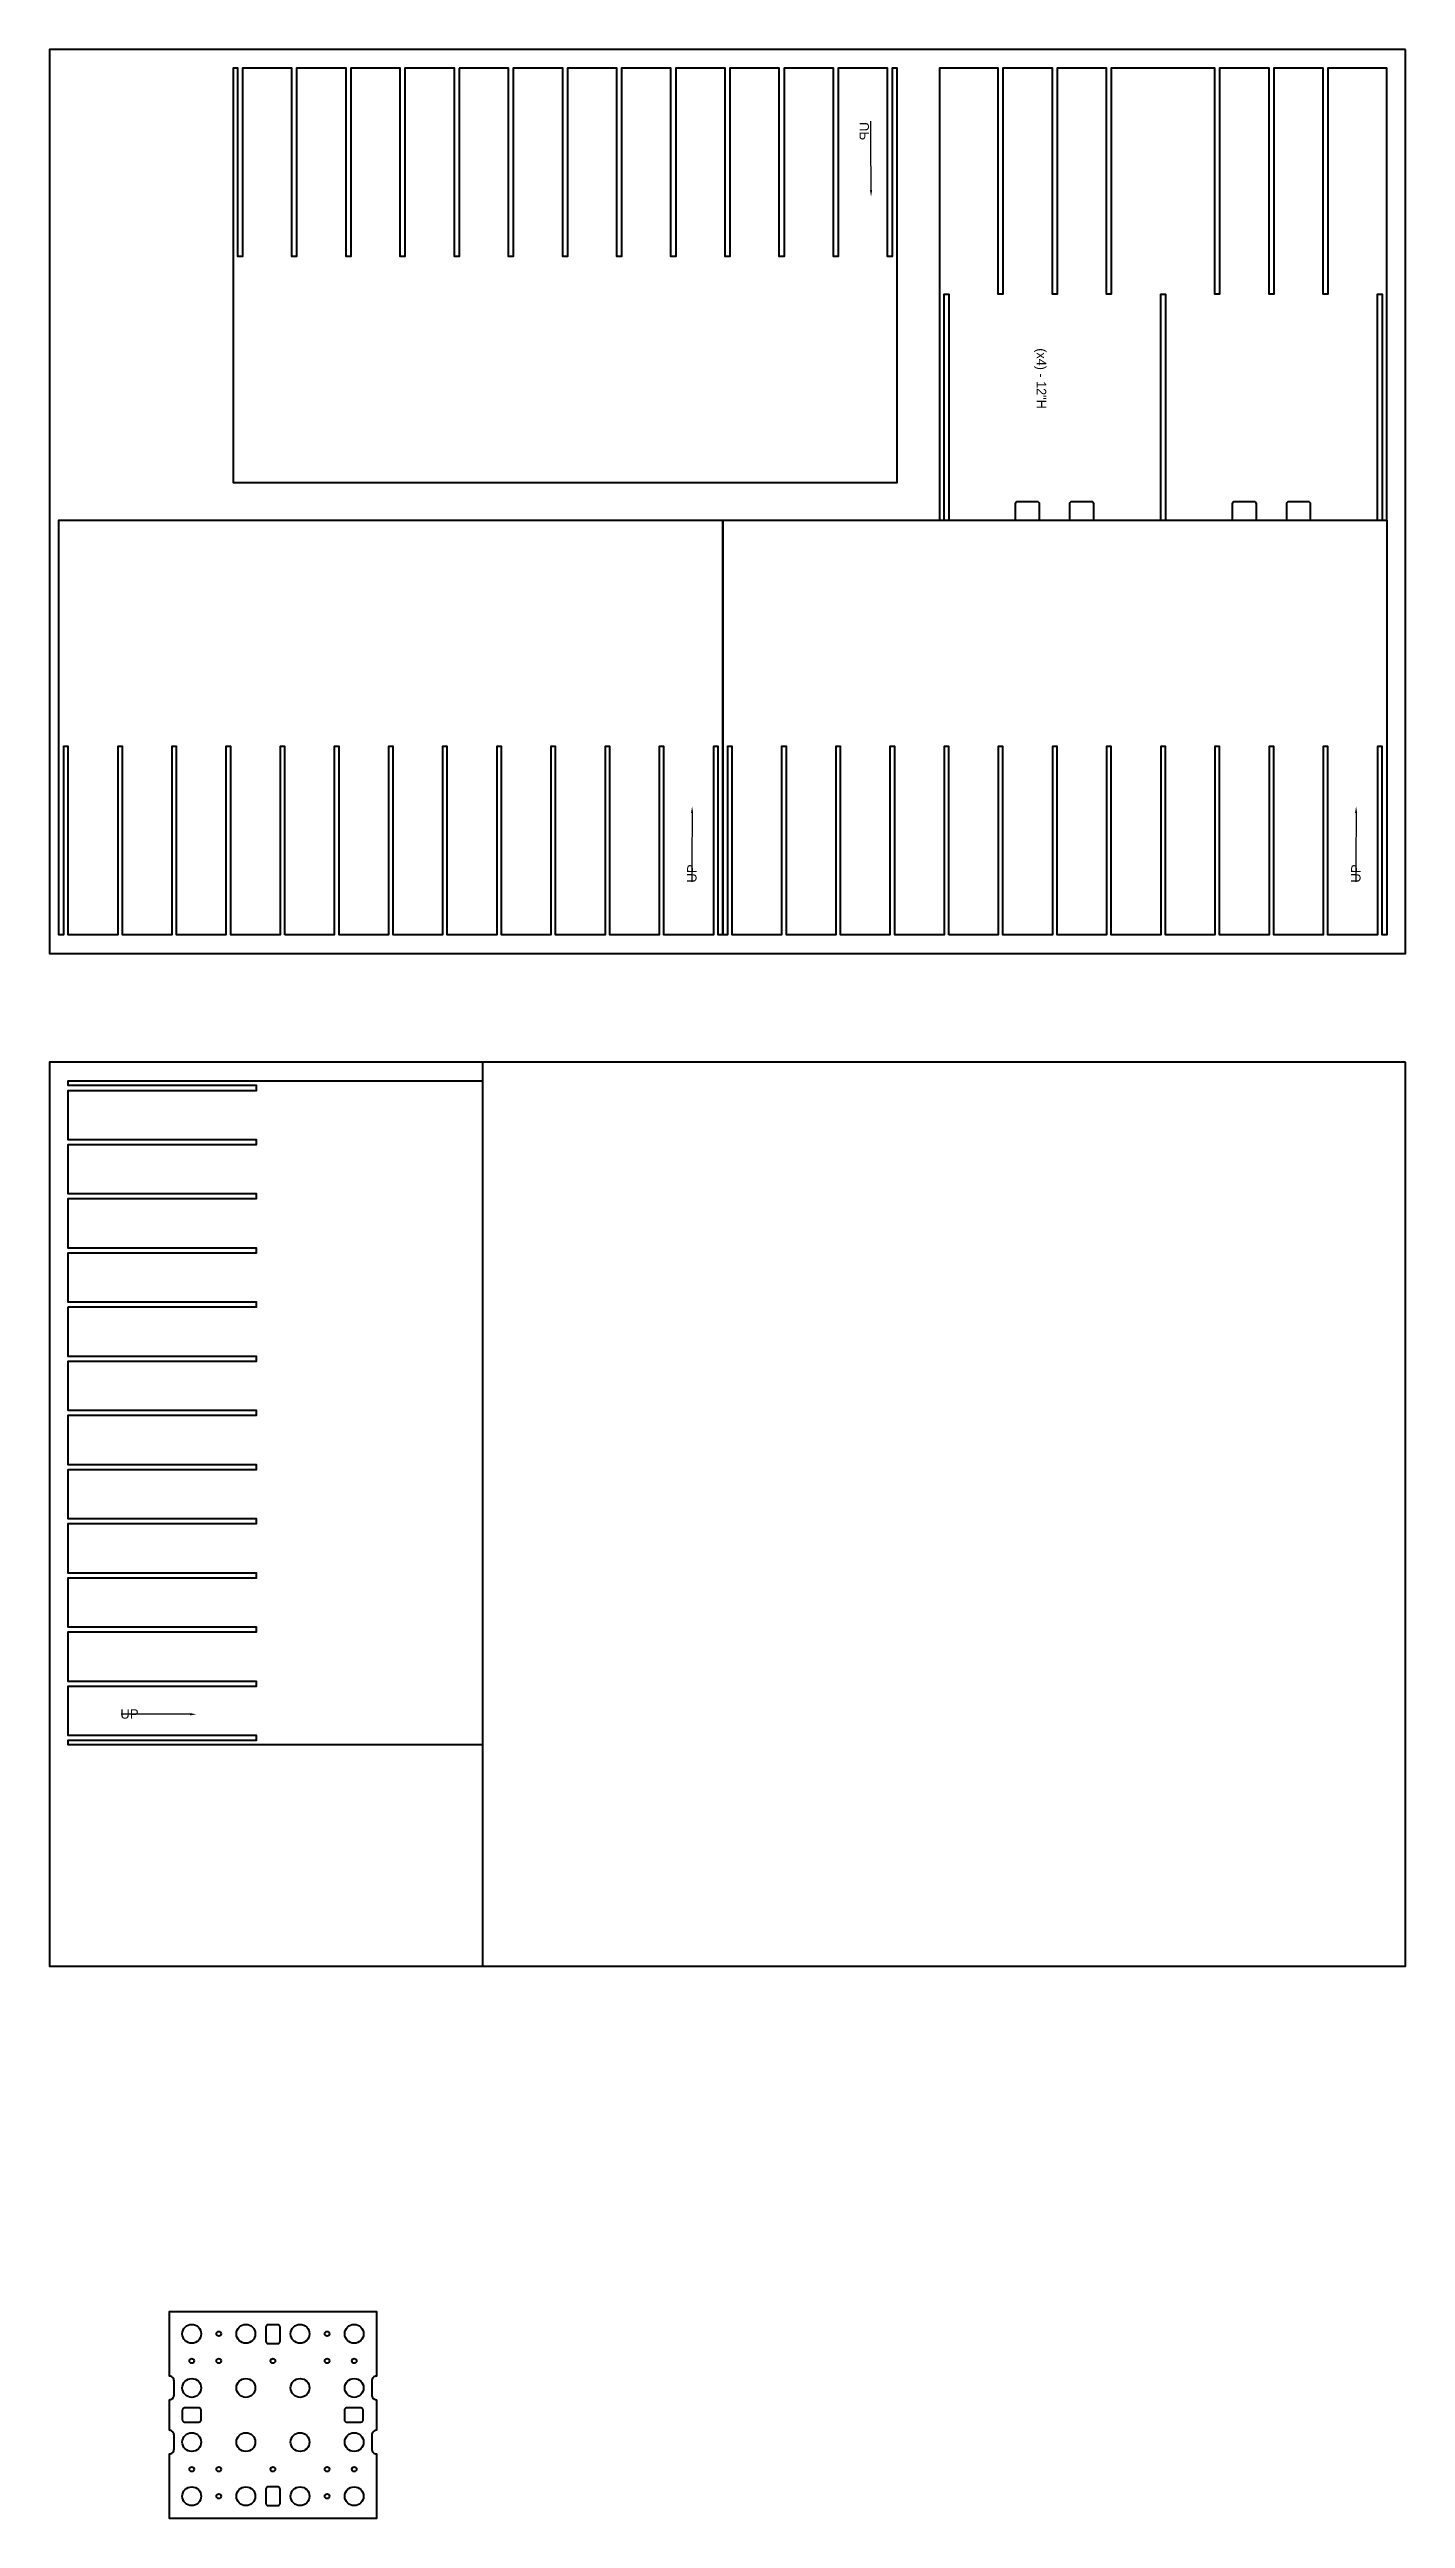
# Model space of a CAD drawing. Header units: millimetres. Extents: x -4815 to 20749, y -4662 to 5111.
# Drawn here: x 3363.2 to 3399.2, y 614.3 to 679.9 of the extents above; entities that cross this region are included whole.
import ezdxf
from ezdxf import colors
from ezdxf.entities.mleader import LeaderData, LeaderLine
from ezdxf.math import Vec2, Vec3

# ---------------------------------------------------------------- set-up
doc = ezdxf.new("R2010")
doc.units = ezdxf.units.MM
doc.header["$LTSCALE"] = 10
doc.header["$MEASUREMENT"] = 0
doc.linetypes.add('HIDDEN', pattern=[0.375, 0.25, -0.125])
doc.linetypes.add('HIDDEN2', pattern=[0.1875, 0.125, -0.0625])
for name, color, linetype in [('A-ANNO-LEGN', 4, 'Continuous'), ('A-DETL-___4', 4, 'Continuous'), ('A-DETL-HDDN', 8, 'HIDDEN'), ('A-TTBL-___3', 3, 'Continuous')]:
    doc.layers.add(name, color=color, linetype=linetype)

msp = doc.modelspace()

# ---------------------------------------------------------------- texts
at = {"layer": 'Defpoints', "lineweight": 40, "transparency": 33554687, "insert": (3389.617, 671.921), "char_height": 0.25, "attachment_point": 1, "rotation": 270}
msp.add_mtext_dynamic_manual_height_columns('(x4) - 12"H', width=3.6283, gutter_width=1.25, heights=[0], dxfattribs=at)

# ---------------------------------------------------------------- blocks, each defined once
blk = doc.blocks.new('Interface PCB (Rev 2)')
at = {"layer": 'A-DETL-___4', "lineweight": 40, "transparency": 33554687}
blk.add_lwpolyline([(2.75, 0.406), (2.75, -0.406, 0.414214), (2.625, -0.531), (2.625, -0.906, 0.414214), (2.75, -1.031), (2.75, -2.75), (-2.75, -2.75), (-2.75, -1.031, 0.414214), (-2.625, -0.906), (-2.625, -0.531, 0.414214), (-2.75, -0.406), (-2.75, 0.406, 0.414214), (-2.625, 0.531), (-2.625, 0.906, 0.414214), (-2.75, 1.031), (-2.75, 2.75), (2.75, 2.75), (2.75, 1.031, 0.414214), (2.625, 0.906), (2.625, 0.531, 0.414214), (2.75, 0.406)], format="xyb", dxfattribs=at)
for centre, radius in [((-2.156, 2.156), 0.25), ((-1.438, 2.156), 0.0625), ((-0.719, 2.156), 0.25), ((0.719, 2.156), 0.25), ((1.437, 2.156), 0.0625), ((2.156, 2.156), 0.25), ((-2.156, 1.437), 0.0625), ((-1.438, 1.437), 0.0625), ((0, 1.437), 0.0625), ((1.437, 1.437), 0.0625), ((2.156, 1.437), 0.0625), ((-2.156, 0.719), 0.25), ((-0.719, 0.719), 0.25), ((0.719, 0.719), 0.25), ((2.156, 0.719), 0.25), ((-2.156, -0.719), 0.25), ((-0.719, -0.719), 0.25), ((0.719, -0.719), 0.25), ((2.156, -0.719), 0.25), ((-2.156, -2.156), 0.25), ((-2.156, -1.438), 0.0625), ((-1.438, -1.438), 0.0625), ((-0.719, -2.156), 0.25), ((0, -1.438), 0.0625), ((0.719, -2.156), 0.25), ((1.437, -1.438), 0.0625), ((2.156, -2.156), 0.25), ((2.156, -1.438), 0.0625), ((-1.438, -2.156), 0.0625), ((1.437, -2.156), 0.0625)]:
    blk.add_circle(centre, radius, dxfattribs=at)

# ---------------------------------------------------------------- linework, layer by layer
at = {"layer": 'A-DETL-HDDN', "linetype": 'HIDDEN2', "lineweight": 40, "transparency": 33554687}
for points in [[(3369.218, 618.961, 0.414214), (3369.281, 619.024), (3369.281, 619.399, 0.414214), (3369.218, 619.461), (3368.968, 619.461, 0.414214), (3368.906, 619.399), (3368.906, 619.024, 0.414214), (3368.968, 618.961)], [(3366.687, 616.941, 0.414214), (3366.749, 616.879), (3367.124, 616.879, 0.414214), (3367.187, 616.941), (3367.187, 617.191, 0.414214), (3367.124, 617.254), (3366.749, 617.254, 0.414214), (3366.687, 617.191)], [(3370.988, 616.941, 0.414214), (3371.051, 616.879), (3371.426, 616.879, 0.414214), (3371.488, 616.941), (3371.488, 617.191, 0.414214), (3371.426, 617.254), (3371.051, 617.254, 0.414214), (3370.988, 617.191)], [(3369.218, 614.66, 0.414214), (3369.281, 614.722), (3369.281, 615.097, 0.414214), (3369.218, 615.16), (3368.968, 615.16, 0.414214), (3368.906, 615.097), (3368.906, 614.722, 0.414214), (3368.968, 614.66)]]:
    msp.add_lwpolyline(points, format="xyb", close=True, dxfattribs=at)
at = {"layer": 'A-TTBL-___3', "lineweight": 40, "transparency": 33554687}
msp.add_line((3374.658, 652.975), (3374.658, 628.975), dxfattribs=at)
for points in [[(3374.033, 679.354), (3374.033, 674.354), (3373.908, 674.354), (3373.908, 679.354), (3372.596, 679.354), (3372.596, 674.354), (3372.471, 674.354), (3372.471, 679.354), (3371.158, 679.354), (3371.158, 674.354), (3371.033, 674.354), (3371.033, 679.354), (3369.721, 679.354), (3369.721, 674.354), (3369.596, 674.354), (3369.596, 679.354), (3368.283, 679.354), (3368.283, 674.354), (3368.158, 674.354), (3368.158, 679.354), (3368.033, 679.354), (3368.033, 668.354), (3385.658, 668.354), (3385.658, 679.354), (3385.533, 679.354), (3385.533, 674.354), (3385.408, 674.354), (3385.408, 679.354), (3384.096, 679.354), (3384.096, 674.354), (3383.971, 674.354), (3383.971, 679.354), (3382.658, 679.354), (3382.658, 674.354), (3382.533, 674.354), (3382.533, 679.354), (3381.221, 679.354), (3381.221, 674.354), (3381.096, 674.354), (3381.096, 679.354), (3379.783, 679.354), (3379.783, 674.354), (3379.658, 674.354), (3379.658, 679.354), (3378.346, 679.354), (3378.346, 674.354), (3378.221, 674.354), (3378.221, 679.354), (3376.908, 679.354), (3376.908, 674.354), (3376.783, 674.354), (3376.783, 679.354), (3375.471, 679.354), (3375.471, 674.354), (3375.346, 674.354), (3375.346, 679.354)], [(3369.408, 656.354), (3369.408, 661.354), (3369.283, 661.354), (3369.283, 656.354), (3367.971, 656.354), (3367.971, 661.354), (3367.846, 661.354), (3367.846, 656.354), (3366.533, 656.354), (3366.533, 661.354), (3366.408, 661.354), (3366.408, 656.354), (3365.096, 656.354), (3365.096, 661.354), (3364.971, 661.354), (3364.971, 656.354), (3363.658, 656.354), (3363.658, 661.354), (3363.533, 661.354), (3363.533, 656.354), (3363.408, 656.354), (3363.408, 667.354), (3381.033, 667.354), (3381.033, 656.354), (3380.908, 656.354), (3380.908, 661.354), (3380.783, 661.354), (3380.783, 656.354), (3379.471, 656.354), (3379.471, 661.354), (3379.346, 661.354), (3379.346, 656.354), (3378.033, 656.354), (3378.033, 661.354), (3377.908, 661.354), (3377.908, 656.354), (3376.596, 656.354), (3376.596, 661.354), (3376.471, 661.354), (3376.471, 656.354), (3375.158, 656.354), (3375.158, 661.354), (3375.033, 661.354), (3375.033, 656.354), (3373.721, 656.354), (3373.721, 661.354), (3373.596, 661.354), (3373.596, 656.354), (3372.283, 656.354), (3372.283, 661.354), (3372.158, 661.354), (3372.158, 656.354), (3370.846, 656.354), (3370.846, 661.354), (3370.721, 661.354), (3370.721, 656.354)], [(3387.033, 656.354), (3387.033, 661.354), (3386.908, 661.354), (3386.908, 656.354), (3385.596, 656.354), (3385.596, 661.354), (3385.471, 661.354), (3385.471, 656.354), (3384.158, 656.354), (3384.158, 661.354), (3384.033, 661.354), (3384.033, 656.354), (3382.721, 656.354), (3382.721, 661.354), (3382.596, 661.354), (3382.596, 656.354), (3381.283, 656.354), (3381.283, 661.354), (3381.158, 661.354), (3381.158, 656.354), (3381.033, 656.354), (3381.033, 667.354), (3398.658, 667.354), (3398.658, 656.354), (3398.533, 656.354), (3398.533, 661.354), (3398.408, 661.354), (3398.408, 656.354), (3397.096, 656.354), (3397.096, 661.354), (3396.971, 661.354), (3396.971, 656.354), (3395.658, 656.354), (3395.658, 661.354), (3395.533, 661.354), (3395.533, 656.354), (3394.221, 656.354), (3394.221, 661.354), (3394.096, 661.354), (3394.096, 656.354), (3392.783, 656.354), (3392.783, 661.354), (3392.658, 661.354), (3392.658, 656.354), (3391.346, 656.354), (3391.346, 661.354), (3391.221, 661.354), (3391.221, 656.354), (3389.908, 656.354), (3389.908, 661.354), (3389.783, 661.354), (3389.783, 656.354), (3388.471, 656.354), (3388.471, 661.354), (3388.346, 661.354), (3388.346, 656.354)], [(3363.658, 646.475), (3368.658, 646.475), (3368.658, 646.6), (3363.658, 646.6), (3363.658, 647.913), (3368.658, 647.913), (3368.658, 648.038), (3363.658, 648.038), (3363.658, 649.35), (3368.658, 649.35), (3368.658, 649.475), (3363.658, 649.475), (3363.658, 650.788), (3368.658, 650.788), (3368.658, 650.913), (3363.658, 650.913), (3363.658, 652.225), (3368.658, 652.225), (3368.658, 652.35), (3363.658, 652.35), (3363.658, 652.475), (3374.658, 652.475), (3374.658, 634.85), (3363.658, 634.85), (3363.658, 634.975), (3368.658, 634.975), (3368.658, 635.1), (3363.658, 635.1), (3363.658, 636.413), (3368.658, 636.413), (3368.658, 636.538), (3363.658, 636.538), (3363.658, 637.85), (3368.658, 637.85), (3368.658, 637.975), (3363.658, 637.975), (3363.658, 639.288), (3368.658, 639.288), (3368.658, 639.413), (3363.658, 639.413), (3363.658, 640.725), (3368.658, 640.725), (3368.658, 640.85), (3363.658, 640.85), (3363.658, 642.163), (3368.658, 642.163), (3368.658, 642.288), (3363.658, 642.288), (3363.658, 643.6), (3368.658, 643.6), (3368.658, 643.725), (3363.658, 643.725), (3363.658, 645.038), (3368.658, 645.038), (3368.658, 645.163), (3363.658, 645.163)]]:
    msp.add_lwpolyline(points, close=True, dxfattribs=at)
msp.add_lwpolyline([(3392.178, 667.356), (3392.658, 667.356), (3392.658, 673.356), (3392.783, 673.356), (3392.783, 667.356), (3394.565, 667.356), (3394.565, 667.793, -0.414214), (3394.627, 667.856), (3395.128, 667.856, -0.414214), (3395.191, 667.793), (3395.191, 667.356), (3396.002, 667.356), (3396.002, 667.793, -0.414214), (3396.065, 667.856), (3396.566, 667.856, -0.414214), (3396.628, 667.793), (3396.628, 667.356), (3398.408, 667.356), (3398.408, 673.356), (3398.533, 673.356), (3398.533, 667.356), (3398.658, 667.356), (3398.658, 679.356), (3397.096, 679.356), (3397.096, 673.356), (3396.971, 673.356), (3396.971, 679.356), (3395.658, 679.356), (3395.658, 673.356), (3395.533, 673.356), (3395.533, 679.356), (3394.221, 679.356), (3394.221, 673.356), (3394.096, 673.356), (3394.096, 679.356), (3391.346, 679.356), (3391.346, 673.356), (3391.221, 673.356), (3391.221, 679.356), (3389.908, 679.356), (3389.908, 673.356), (3389.783, 673.356), (3389.783, 679.356), (3388.471, 679.356), (3388.471, 673.356), (3388.346, 673.356), (3388.346, 679.356), (3386.783, 679.356), (3386.783, 667.356), (3386.908, 667.356), (3386.908, 673.356), (3387.033, 673.356), (3387.033, 667.356), (3388.806, 667.356), (3388.806, 667.793, -0.414214), (3388.868, 667.856), (3389.37, 667.856, -0.414214), (3389.432, 667.793), (3389.432, 667.356), (3390.243, 667.356), (3390.243, 667.793, -0.414214), (3390.306, 667.856), (3390.807, 667.856, -0.414214), (3390.87, 667.793), (3390.87, 667.356), (3392.658, 667.356)], format="xyb", dxfattribs=at)
at = {"layer": 'Defpoints', "lineweight": 40, "transparency": 33554687}
for points in [[(3399.158, 679.854), (3363.158, 679.854), (3363.158, 655.854), (3399.158, 655.854)], [(3399.158, 652.975), (3363.158, 652.975), (3363.158, 628.975), (3399.158, 628.975)]]:
    msp.add_lwpolyline(points, close=True, dxfattribs=at)

# ---------------------------------------------------------------- block references
msp.add_blockref('Interface PCB (Rev 2)', (3369.093, 617.066), dxfattribs=at)

msp.set_redraw_order([(e.dxf.handle, doc.entitydb.next_handle()) for e in msp.query("TEXT MTEXT ATTDEF DIMENSION ARC_DIMENSION")])  # texts and dimensions are drawn at this point

# ---------------------------------------------------------------- leaders
at = {"layer": 'A-ANNO-LEGN', "lineweight": 40, "transparency": 33554687}
ml = msp.add_multileader_mtext('Standard', dxfattribs=at)
ml.set_content('{\\fArial|b0|i0|c0|p0;UP}', color=256)
ml.set_leader_properties()
ml.build(insert=Vec2(0, 0))
ml.multileader.update_dxf_attribs({"has_dogleg": 0, "text_right_attachment_type": 6, "dogleg_length": 0.36, "arrow_head_size": 0.18})
ctx = ml.context
ctx.base_point, ctx.char_height, ctx.arrow_head_size, ctx.landing_gap_size, ctx.plane_origin, ctx.plane_x_axis, ctx.plane_y_axis = Vec3(3384.788, 678.018), 0.25, 0.18, 0.09, Vec3(3384.978, 673.7), Vec3(0.003833, -0.999993), Vec3(0.999993, 0.003833)
ctx.right_attachment = 6
notes = []
notes.append((ctx, [(0, (1, 1, 0), (3384.965, 677.035), (-0.003833, 0.999993), 0.36, [(0, [(3384.969, 675.945)], 0, [])])]))
ctx.mtext.insert, ctx.mtext.text_direction, ctx.mtext.rotation, ctx.mtext.flow_direction, ctx.mtext.extrusion = Vec3(3384.662, 677.927), Vec3(0.003833, -0.999993), 4.708556, 5, Vec3(0, 0, -1)
ml = msp.add_multileader_mtext('Standard', dxfattribs=at)
ml.set_content('{\\fArial|b0|i0|c0|p0;UP}', color=256)
ml.set_leader_properties()
ml.build(insert=Vec2(0, 0))
ml.multileader.update_dxf_attribs({"has_dogleg": 0, "text_right_attachment_type": 6, "dogleg_length": 0.36, "arrow_head_size": 0.18})
ctx = ml.context
ctx.base_point, ctx.char_height, ctx.arrow_head_size, ctx.landing_gap_size, ctx.plane_origin, ctx.plane_x_axis, ctx.plane_y_axis = Vec3(3380.214, 658.312), 0.25, 0.18, 0.09, Vec3(3380.228, 662.007), Vec3(-0.003833, -0.999993), Vec3(0.999993, -0.003833)
ctx.right_attachment, ctx.text_align_type = 6, 2
notes.append((ctx, [(0, (1, 1, 0), (3380.215, 658.672), (-0.003833, -0.999993), 0.36, [(0, [(3380.219, 659.763)], 0, [])])]))
ctx.mtext.insert, ctx.mtext.text_direction, ctx.mtext.rotation, ctx.mtext.alignment, ctx.mtext.flow_direction = Vec3(3380.087, 658.223), Vec3(0.003833, 0.999993), 1.566963, 3, 5
ml = msp.add_multileader_mtext('Standard', dxfattribs=at)
ml.set_content('{\\fArial|b0|i0|c0|p0;UP}', color=256)
ml.set_leader_properties()
ml.build(insert=Vec2(0, 0))
ml.multileader.update_dxf_attribs({"has_dogleg": 0, "text_right_attachment_type": 6, "dogleg_length": 0.36, "arrow_head_size": 0.18})
ctx = ml.context
ctx.base_point, ctx.char_height, ctx.arrow_head_size, ctx.landing_gap_size, ctx.plane_origin, ctx.plane_x_axis, ctx.plane_y_axis = Vec3(3397.839, 658.312), 0.25, 0.18, 0.09, Vec3(3397.853, 662.007), Vec3(-0.003833, -0.999993), Vec3(0.999993, -0.003833)
ctx.right_attachment, ctx.text_align_type = 6, 2
notes.append((ctx, [(0, (1, 1, 0), (3397.84, 658.672), (-0.003833, -0.999993), 0.36, [(0, [(3397.844, 659.763)], 0, [])])]))
ctx.mtext.insert, ctx.mtext.text_direction, ctx.mtext.rotation, ctx.mtext.alignment, ctx.mtext.flow_direction = Vec3(3397.712, 658.223), Vec3(0.003833, 0.999993), 1.566963, 3, 5
ml = msp.add_multileader_mtext('Standard', dxfattribs=at)
ml.set_content('{\\fArial|b0|i0|c0|p0;UP}', color=256)
ml.set_leader_properties()
ml.build(insert=Vec2(0, 0))
ml.multileader.update_dxf_attribs({"has_dogleg": 0, "text_right_attachment_type": 6, "dogleg_length": 0.36, "arrow_head_size": 0.18})
ctx = ml.context
ctx.base_point, ctx.char_height, ctx.arrow_head_size, ctx.landing_gap_size, ctx.plane_origin, ctx.plane_x_axis, ctx.plane_y_axis = Vec3(3365.617, 635.67), 0.25, 0.18, 0.09, Vec3(3369.312, 635.656), Vec3(-0.999993, 0.003833), Vec3(-0.003833, -0.999993)
ctx.right_attachment, ctx.text_align_type = 6, 2
notes.append((ctx, [(0, (1, 1, 0), (3365.977, 635.668), (-0.999993, 0.003833), 0.36, [(0, [(3367.067, 635.664)], 0, [])])]))
ctx.mtext.insert, ctx.mtext.text_direction, ctx.mtext.rotation, ctx.mtext.alignment, ctx.mtext.flow_direction = Vec3(3365.527, 635.797), Vec3(0.999993, -0.003833), 6.279352, 3, 5
for ctx, leaders in notes:
    for number, flags, end, landing, length, lines in leaders:
        leader = LeaderData()
        leader.index, (leader.has_last_leader_line, leader.has_dogleg_vector, leader.attachment_direction) = number, flags
        leader.last_leader_point, leader.dogleg_vector, leader.dogleg_length = Vec3(end), Vec3(landing), length
        for number, points, colour, breaks in lines:
            line = LeaderLine()
            line.index, line.vertices, line.color, line.breaks = number, Vec3.list(points), colors.encode_raw_color(colour), breaks
            leader.lines.append(line)
        ctx.leaders.append(leader)

doc.saveas('drawing.dxf')
